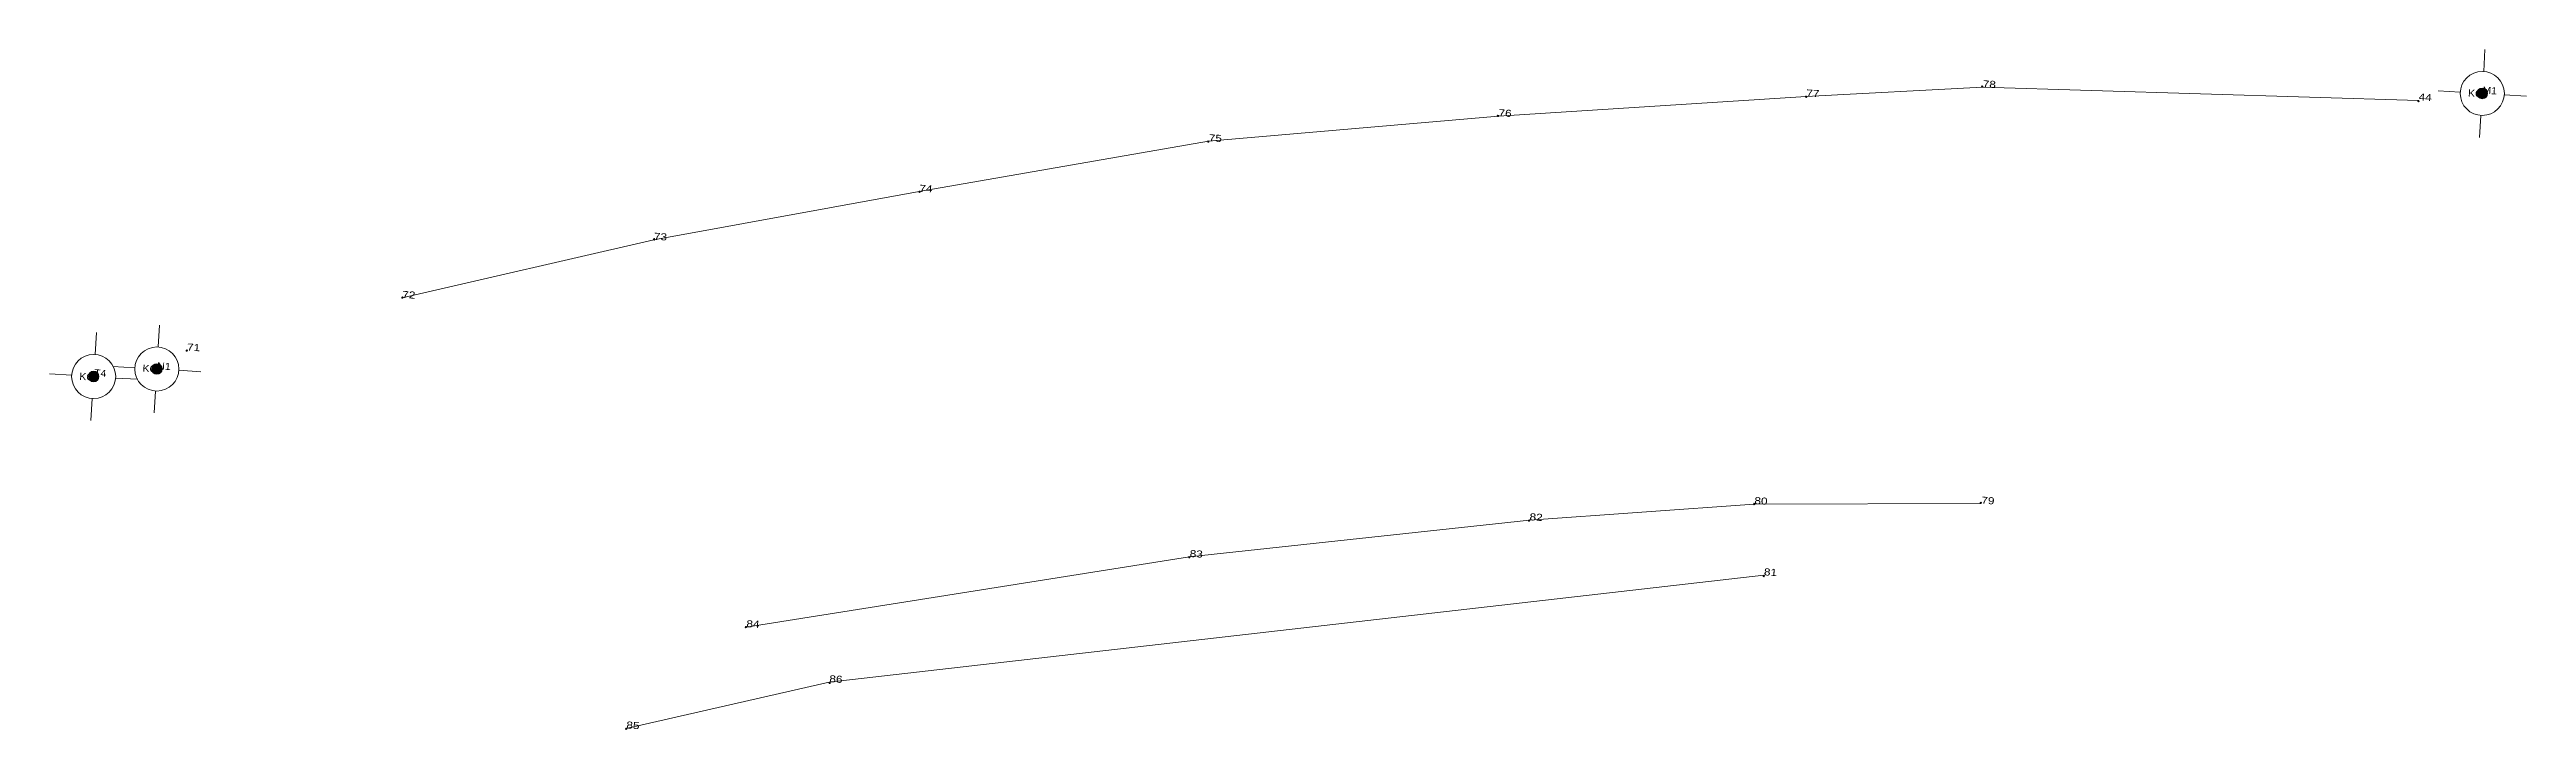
# Model space of a CAD drawing. Header units: metres. Extents: x 548240 to 553663, y 1838066 to 1840378.
# Drawn here: x 548240.3 to 548310.5, y 1838156.6 to 1838175.9 of the extents above; entities that cross this region are included whole.
import ezdxf
from ezdxf.enums import TextEntityAlignment as Align

# ---------------------------------------------------------------- set-up
doc = ezdxf.new("R2010")
doc.units = ezdxf.units.M
doc.header["$LTSCALE"] = 0.08
doc.header["$PDMODE"] = 32
doc.header["$PDSIZE"] = 0.04
doc.layers.add('12', color=7, linetype='Continuous')
doc.layers.add('9', color=7, linetype='Continuous')
doc.layers.add('28', color=7, linetype='Continuous', lineweight=13)
doc.layers.add('7', color=7, linetype='Continuous', lineweight=13)

msp = doc.modelspace()

# ---------------------------------------------------------------- texts
at = {"layer": '12', "width": 1.25}
for s, p in [('78', (548295.08, 1838174.81)), ('77', (548290.08, 1838174.55)), ('44', (548307.43, 1838174.44)), ('76', (548281.36, 1838173.99)), ('75', (548273.15, 1838173.28)), ('74', (548264.95, 1838171.85)), ('73', (548257.43, 1838170.49)), ('72', (548250.3, 1838168.84)), ('71', (548244.2, 1838167.35)), ('80', (548288.61, 1838163)), ('79', (548295.04, 1838163.01)), ('82', (548282.24, 1838162.54)), ('83', (548272.61, 1838161.5)), ('81', (548288.88, 1838160.98)), ('84', (548260.05, 1838159.51)), ('86', (548262.4, 1838157.95)), ('85', (548256.65, 1838156.64))]:
    msp.add_text(s, height=0.1998, rotation=356.5, dxfattribs=at).set_placement(p)
at = {"layer": '7'}
for s, width, p in [('M1', 1.1, (548309.24, 1838174.63)), ('T4', 1.1, (548241.57, 1838166.62)), ('N1', 1.15, (548243.35, 1838166.82))]:
    msp.add_text(s, height=0.1998, rotation=356.5, dxfattribs=dict(at, width=width)).set_placement(p)
at = {"layer": '9', "width": 1.1}
for p in [(548309.2378, 1838174.52567), (548241.5578, 1838166.49567), (548243.3478, 1838166.72567)]:
    msp.add_text('KC', height=0.1998, rotation=356.5, dxfattribs=at).set_placement(p, align=Align.RIGHT)

# ---------------------------------------------------------------- hatches: boundary and pattern name
at = {"layer": '7'}
for points in [[(548309.22916, 1838174.48722, 1), (548309.24748, 1838174.78666, 1)], [(548241.55112, 1838166.4639, 1), (548241.56943, 1838166.76334, 1)], [(548243.3424, 1838166.67594, 1), (548243.36072, 1838166.97538, 1)]]:
    msp.add_hatch(color=256, dxfattribs=at).paths.add_polyline_path(points)

# ---------------------------------------------------------------- linework, layer by layer
at = {"layer": '28'}
for points in [[(548250.3, 1838168.84), (548257.43, 1838170.49), (548264.95, 1838171.86), (548273.15, 1838173.28), (548281.36, 1838173.99), (548290.08, 1838174.55), (548295.08, 1838174.81), (548307.43, 1838174.44)], [(548260.05, 1838159.51), (548272.61, 1838161.5), (548282.24, 1838162.54), (548288.61, 1838163), (548295.04, 1838163.01)], [(548256.65, 1838156.64), (548262.4, 1838157.95), (548288.88, 1838160.98)]]:
    msp.add_lwpolyline(points, dxfattribs=at)
at = {"layer": '7'}
for p, q in [((548309.28, 1838175.26), (548309.31, 1838175.88)), ((548308.61, 1838174.67), (548307.99, 1838174.71)), ((548310.49, 1838174.56), (548309.86, 1838174.6)), ((548309.16, 1838173.39), (548309.2, 1838174.01)), ((548243.39, 1838167.45), (548243.43, 1838168.07)), ((548241.6, 1838167.24), (548241.64, 1838167.86)), ((548240.94, 1838166.65), (548240.31, 1838166.69)), ((548242.73, 1838166.86), (548242.1, 1838166.9)), ((548242.81, 1838166.54), (548242.18, 1838166.57)), ((548244.6, 1838166.75), (548243.97, 1838166.79)), ((548241.48, 1838165.37), (548241.52, 1838165.99)), ((548243.27, 1838165.58), (548243.31, 1838166.2))]:
    msp.add_line(p, q, dxfattribs=at)
for centre, radius in [((548309.23832, 1838174.63694), 0.625), ((548309.23832, 1838174.63694), 0.15), ((548241.56027, 1838166.61362), 0.625), ((548243.35156, 1838166.82566), 0.625), ((548241.56027, 1838166.61362), 0.15), ((548243.35156, 1838166.82566), 0.15)]:
    msp.add_circle(centre, radius, dxfattribs=at)
for p in [(548290.08, 1838174.54), (548295.07, 1838174.83), (548307.43, 1838174.42), (548281.35, 1838174), (548273.14, 1838173.27), (548264.96, 1838171.85), (548257.44, 1838170.5), (548250.31, 1838168.85), (548244.2, 1838167.35), (548288.61, 1838163), (548295.03, 1838163.03), (548282.23, 1838162.53), (548272.6, 1838161.49), (548288.88, 1838160.96), (548260.04, 1838159.51), (548262.41, 1838157.93), (548256.65, 1838156.63)]:
    msp.add_point(p, dxfattribs=at)

msp.set_redraw_order([(e.dxf.handle, doc.entitydb.next_handle()) for e in msp.query("TEXT MTEXT ATTDEF DIMENSION ARC_DIMENSION")])  # texts and dimensions are drawn at this point

doc.saveas('drawing.dxf')
